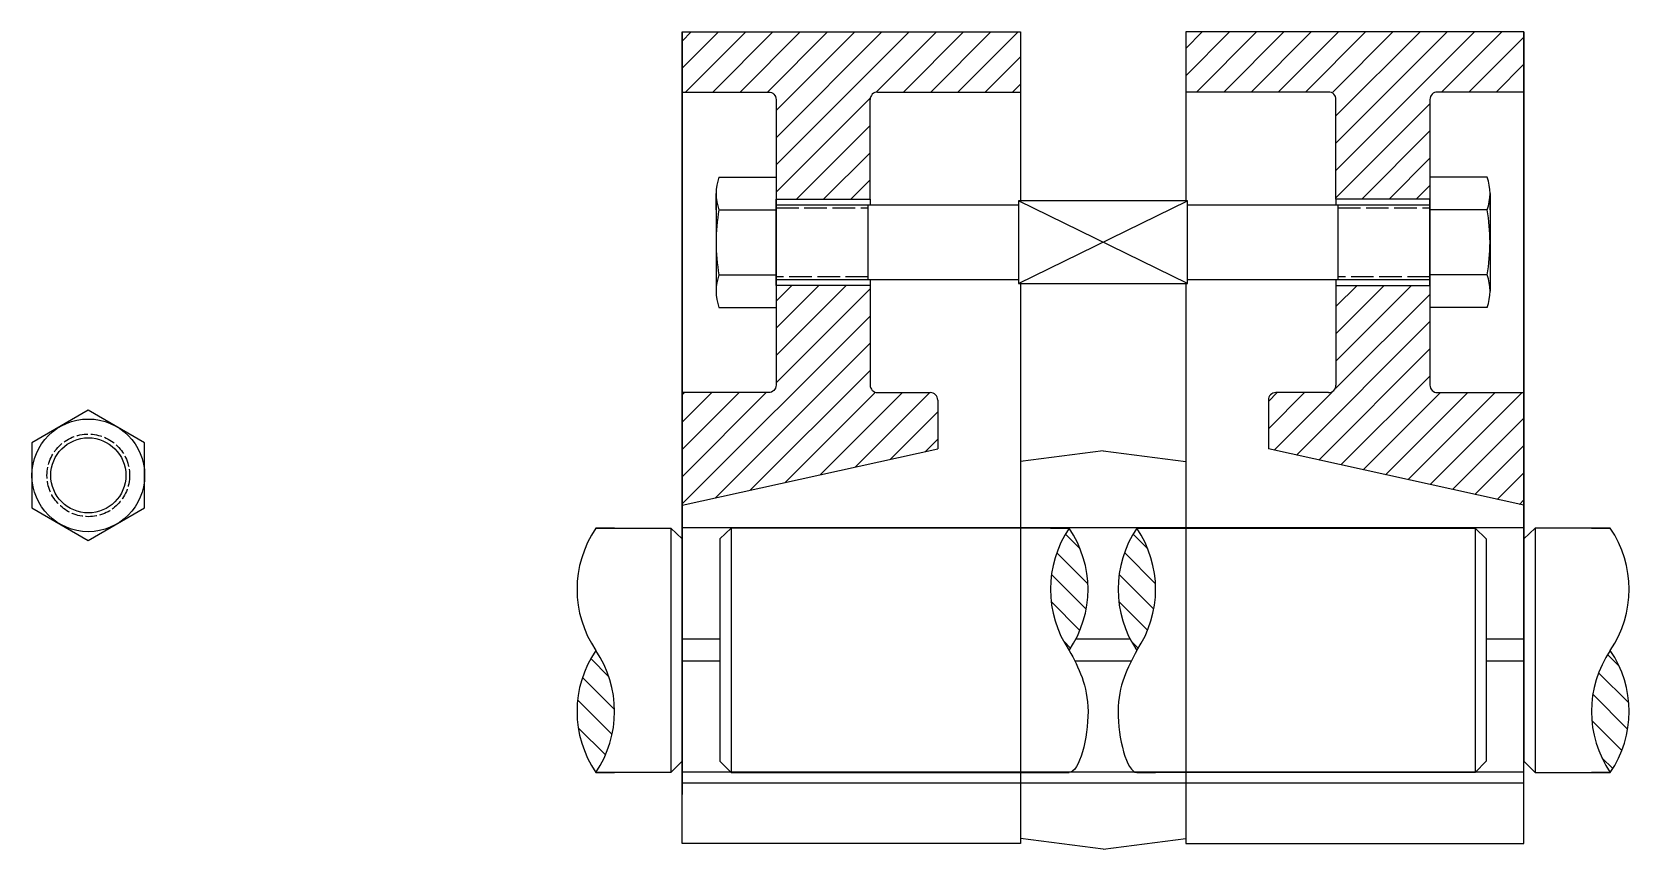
# Model space of a CAD drawing. Header units: inches. Extents: x 399 to 2809, y -221 to 245.
# Drawn here: x 946.3 to 1371.4, y -221.2 to -3.7 of the extents above; entities that cross this region are included whole.
import ezdxf

# ---------------------------------------------------------------- set-up
doc = ezdxf.new("R2010")
doc.units = ezdxf.units.IN
doc.header["$MEASUREMENT"] = 0
doc.linetypes.add('AM_ISO02W050', pattern=[7.5, 6, -1.5])
doc.linetypes.add('AM_ISO02W050x2', pattern=[3.75, 3, -0.75])

msp = doc.modelspace()

# ---------------------------------------------------------------- hatches: boundary and pattern name
h = msp.add_hatch()
h.set_pattern_fill('ANSI31', color=256, scale=41)
h.set_pattern_definition([(45, (1190.643, -224.8085), (-3.62392, 3.62392), [])])
h.paths.add_polyline_path([(1169.37572, -71.24605), (1144.37572, -71.24605), (1144.37572, -97.74605, -0.414213562), (1142.37572, -99.74605), (1119.37572, -99.74605), (1119.37572, -129.74605), (1187.37572, -114.74605), (1187.37572, -99.74605), (1169.37572, -99.74605)])
h.paths.add_polyline_path([(1144.37572, -48.24605), (1169.37572, -48.24605), (1169.37572, -19.74605), (1209.37572, -19.74605), (1209.37572, -3.74605), (1119.37572, -3.74605), (1119.37572, -19.74605), (1142.37572, -19.74605, -0.414213562), (1144.37572, -21.74605)])
h = msp.add_hatch()
h.set_pattern_fill('ANSI31', color=256, scale=41)
h.set_pattern_definition([(45, (1928.19, -224.8085), (-3.623922, 3.623922), [])])
h.paths.add_polyline_path([(1293.37572, -99.74605), (1275.37572, -99.74605), (1275.37572, -114.74605), (1343.37572, -129.74605), (1343.37572, -99.74605), (1318.37572, -99.74605), (1318.37572, -71.24605), (1293.37572, -71.24605)])
h.paths.add_polyline_path([(1318.37572, -19.74605), (1343.37572, -19.74605), (1343.37572, -3.74605), (1253.37572, -3.74605), (1253.37572, -19.74605), (1293.37572, -19.74605), (1293.37572, -48.24605), (1318.37572, -48.24605)])
h = msp.add_hatch()
h.set_pattern_fill('ANSI31', color=256, scale=41, angle=90)
h.set_pattern_definition([(135, (228.7125, -333.4185), (-3.623922, -3.623922), [])])
h.paths.add_polyline_path([(1222.37572, -168.35608, 0.307692308), (1222.37572, -135.85608, 0.307692308)])
h.paths.add_polyline_path([(1096.37572, -200.85608, 0.307692308), (1096.37572, -168.35608, 0.307692308)])
h = msp.add_hatch()
h.set_pattern_fill('ANSI31', color=256, scale=41, angle=90)
h.set_pattern_definition([(135, (-28.684, -333.4185), (-3.623922, -3.623922), [])])
h.paths.add_polyline_path([(1240.37572, -135.85608, 0.307692308), (1240.37572, -168.35608, 0.307692308)])
h.paths.add_polyline_path([(1366.37572, -168.35608, 0.307692308), (1366.37572, -200.85608, 0.307692308)])

# ---------------------------------------------------------------- linework, layer by layer
for p, q in [((1119.37572, -219.74605), (1119.37572, -3.74605)), ((1119.37572, -3.74605), (1119.37572, -191.10877)), ((1119.37572, -3.74605), (1209.37572, -3.74605)), ((1209.37572, -3.74605), (1209.37572, -48.74605)), ((1343.37572, -3.74605), (1253.37572, -3.74605)), ((1253.37572, -3.74605), (1253.37572, -48.74605)), ((1343.37572, -219.74605), (1343.37572, -3.74605)), ((1343.37572, -3.74605), (1343.37572, -191.10877)), ((1171.37572, -19.74605), (1209.37572, -19.74605)), ((1291.37572, -19.74605), (1253.37572, -19.74605)), ((1169.37572, -48.24605), (1169.37572, -21.74605)), ((1293.37572, -48.24605), (1293.37572, -21.74605)), ((1129.16344, -42.42555), (1144.37572, -42.42555)), ((1129.16344, -42.42555), (1144.37572, -42.42555)), ((1144.37572, -42.42555), (1144.37572, -77.06655)), ((1333.58801, -42.42555), (1318.37572, -42.42555)), ((1333.58801, -42.42555), (1318.37572, -42.42555)), ((1318.37572, -42.42555), (1318.37572, -77.06655)), ((1128.37572, -51.0858), (1128.37572, -46.75568)), ((1128.37572, -46.75568), (1128.37572, -72.73643)), ((1334.37572, -51.0858), (1334.37572, -46.75568)), ((1334.37572, -46.75568), (1334.37572, -72.73643)), ((1144.37572, -49.74605), (1208.87572, -49.74605)), ((1168.87572, -59.74605), (1168.87572, -49.74605)), ((1208.87572, -70.74605), (1253.87572, -48.74605)), ((1253.87572, -70.74605), (1208.87572, -48.74605)), ((1253.87572, -49.74605), (1318.37572, -49.74605)), ((1293.87572, -49.74605), (1293.87572, -69.74605)), ((1128.37572, -51.0858), (1128.37572, -68.40631)), ((1128.37572, -51.0858), (1128.37572, -59.74605)), ((1129.16344, -51.0858), (1144.37572, -51.0858)), ((1333.58801, -51.0858), (1318.37572, -51.0858)), ((1334.37572, -51.0858), (1334.37572, -68.40631)), ((1334.37572, -51.0858), (1334.37572, -59.74605)), ((1128.37572, -59.74605), (1128.37572, -68.40631)), ((1168.87572, -69.74605), (1168.87572, -59.74605)), ((1334.37572, -59.74605), (1334.37572, -68.40631)), ((1129.16344, -68.40631), (1144.37572, -68.40631)), ((1208.87572, -69.74605), (1144.37572, -69.74605)), ((1169.37572, -71.24605), (1169.37572, -97.74605)), ((1209.37572, -70.74605), (1209.37572, -219.74605)), ((1253.37572, -70.74605), (1253.37572, -219.74605)), ((1318.37572, -69.74605), (1253.87572, -69.74605)), ((1293.37572, -71.24605), (1293.37572, -97.74605)), ((1333.58801, -68.40631), (1318.37572, -68.40631)), ((1129.16344, -77.06655), (1144.37572, -77.06655)), ((1333.58801, -77.06655), (1318.37572, -77.06655)), ((1171.37572, -99.74605), (1185.37572, -99.74605)), ((1187.37572, -101.74605), (1187.37572, -114.74605)), ((1275.37572, -101.74605), (1275.37572, -114.74605)), ((1291.37572, -99.74605), (1277.37572, -99.74605)), ((1119.37572, -129.74605), (1187.37572, -114.74605)), ((1343.37572, -129.74605), (1275.37572, -114.74605)), ((1231.37572, -115.24605), (1209.37572, -118.09426)), ((1231.37572, -115.24605), (1253.37572, -118.09426)), ((1096.37572, -135.85608), (1116.37572, -135.85608)), ((1101.37572, -135.85608), (1096.37572, -135.85608)), ((1116.37572, -135.85608), (1116.37572, -200.85608)), ((1116.37572, -135.85608), (1119.37572, -138.66838)), ((1343.37572, -135.74605), (1119.37572, -135.74605)), ((1132.37572, -135.85608), (1129.37572, -138.66838)), ((1132.37572, -135.85608), (1132.37572, -200.85608)), ((1217.37572, -135.85608), (1222.37572, -135.85608)), ((1245.37572, -135.85608), (1240.37572, -135.85608)), ((1330.37572, -135.85608), (1330.37572, -200.85608)), ((1330.37572, -135.85608), (1333.37572, -138.66838)), ((1346.37572, -135.85608), (1343.37572, -138.66838)), ((1346.37572, -135.85608), (1346.37572, -200.85608)), ((1366.37572, -135.85608), (1346.37572, -135.85608)), ((1361.37572, -135.85608), (1366.37572, -135.85608)), ((1119.37572, -138.66838), (1119.37572, -197.82371)), ((1129.37572, -138.66838), (1129.37572, -197.82371)), ((1333.37572, -138.66838), (1333.37572, -197.82371)), ((1343.37572, -138.66838), (1343.37572, -197.82371)), ((1119.37572, -165.24605), (1119.37572, -171.24605)), ((1343.37572, -165.24605), (1343.37572, -171.24605)), ((1119.37572, -197.82371), (1116.37572, -200.85608)), ((1132.37572, -200.85608), (1129.37572, -197.82371)), ((1330.37572, -200.85608), (1333.37572, -197.82371)), ((1343.37572, -197.82371), (1346.37572, -200.85608)), ((1116.37572, -200.85608), (1096.37572, -200.85608)), ((1096.37572, -200.85608), (1101.37572, -200.85608)), ((1343.37572, -200.74605), (1119.37572, -200.74605)), ((1343.37572, -203.74605), (1119.37572, -203.74605)), ((1222.37572, -200.85608), (1217.37572, -200.85608)), ((1240.37572, -200.85608), (1245.37572, -200.85608)), ((1346.37572, -200.85608), (1366.37572, -200.85608)), ((1366.37572, -200.85608), (1361.37572, -200.85608)), ((1209.37572, -219.74605), (1119.37572, -219.74605)), ((1231.37572, -221.24605), (1209.37572, -218.39783)), ((1231.37572, -221.24605), (1253.37572, -218.39783)), ((1253.37572, -219.74605), (1343.37572, -219.74605))]:
    msp.add_line(p, q)
at = {"linetype": 'AM_ISO02W050'}
for p, q in [((1144.37572, -50.59605), (1168.87572, -50.59605)), ((1293.87572, -50.59605), (1318.37572, -50.59605)), ((1168.87572, -68.89605), (1144.37572, -68.89605)), ((1318.37572, -68.89605), (1293.87572, -68.89605))]:
    msp.add_line(p, q, dxfattribs=at)
for points in [[(1119.37572, -19.74605), (1142.37572, -19.74605, -0.414213562), (1144.37572, -21.74605), (1144.37572, -97.74605, -0.414213562), (1142.37572, -99.74605), (1119.37572, -99.74605)], [(1343.37572, -19.74605), (1320.37572, -19.74605, 0.414213562), (1318.37572, -21.74605), (1318.37572, -97.74605, 0.414213562), (1320.37572, -99.74605), (1343.37572, -99.74605)]]:
    msp.add_lwpolyline(points, format="xyb", close=True)
for points in [[(1169.37572, -69.74605), (1169.37572, -71.24605), (1144.37572, -71.24605), (1144.37572, -48.24605), (1169.37572, -48.24605), (1169.37572, -49.74605)], [(1293.37572, -69.74605), (1293.37572, -71.24605), (1318.37572, -71.24605), (1318.37572, -48.24605), (1293.37572, -48.24605), (1293.37572, -49.74605)], [(1119.37572, -129.74605), (1119.37572, -206.74605)], [(1343.37572, -206.74605), (1343.37572, -129.74605)], [(1096.37572, -135.85608), (1101.37572, -135.85608)], [(1222.37572, -135.85608), (1132.37572, -135.85608), (1132.37572, -200.85608), (1222.37572, -200.85608)], [(1217.37572, -135.85608), (1222.37572, -135.85608)], [(1240.37572, -135.85608), (1330.37572, -135.85608), (1330.37572, -200.85608), (1240.37572, -200.85608)], [(1245.37572, -135.85608), (1240.37572, -135.85608)], [(1366.37572, -135.85608), (1361.37572, -135.85608)], [(1129.37572, -171.24605), (1119.37572, -171.24605), (1119.37572, -165.24605), (1129.37572, -165.24605)], [(1224.21656, -165.24605), (1238.53489, -165.24605)], [(1333.37572, -165.24605), (1343.37572, -165.24605), (1343.37572, -171.24605), (1333.37572, -171.24605)], [(1238.86638, -171.24605), (1223.88507, -171.24605)], [(1101.37572, -200.85608), (1096.37572, -200.85608)], [(1222.37572, -200.85608), (1217.37572, -200.85608)], [(1240.37572, -200.85608), (1245.37572, -200.85608)], [(1361.37572, -200.85608), (1366.37572, -200.85608)]]:
    msp.add_lwpolyline(points)
for points in [[(1253.87572, -48.74605), (1208.87572, -48.74605), (1208.87572, -70.74605), (1253.87572, -70.74605)], [(976.30873, -113.1171), (961.30873, -104.45684), (946.30873, -113.1171), (946.30873, -130.43761), (961.30873, -139.09786), (976.30873, -130.43761)]]:
    msp.add_lwpolyline(points, close=True)
for radius in [15, 10]:
    msp.add_circle((961.30873, -121.77735), radius)
at = {"linetype": 'AM_ISO02W050x2'}
msp.add_circle((961.30873, -121.77735), 11, dxfattribs=at)
for centre, radius, start, end in [((1171.37572, -21.74605), 2, 90, 180), ((1291.37572, -21.74605), 2, 0, 90), ((1140.67114, -46.75568), 12.29541, 159.3796465, 200.6203535), ((1322.08031, -46.75568), 12.29541, 339.3796465, 20.6203535), ((1176.37572, -59.74605), 48, 169.6056711, 190.3943485), ((1286.37572, -59.74605), 48, 349.6056515, 10.3943289), ((1140.67107, -72.73643), 12.29535, 159.3795905, 200.6204487), ((1322.08038, -72.73643), 12.29535, 339.3795513, 20.6204095), ((1171.37572, -97.74605), 2, 180, 270), ((1291.37572, -97.74605), 2, 270, 0), ((1185.37572, -101.74605), 2, 0, 90), ((1277.37572, -101.74605), 2, 90, 180), ((1120.28197, -152.10608), 28.90625, 145.7945421, 214.2054579), ((1246.28197, -152.10608), 28.90625, 145.7945421, 214.2054579), ((1198.46947, -152.10608), 28.90625, 325.7945421, 34.2054579), ((1264.28197, -152.10608), 28.90625, 145.7945421, 214.2054579), ((1216.46947, -152.10608), 28.90625, 325.7945421, 34.2054579), ((1342.46947, -152.10608), 28.90625, 325.7945421, 34.2054579), ((1120.28197, -184.60608), 28.90625, 145.7945421, 214.2054579), ((1072.46947, -184.60608), 28.90625, 325.7945421, 34.2054579), ((1390.28197, -184.60608), 28.90625, 145.7945421, 214.2054579), ((1342.46947, -184.60608), 28.90625, 325.7945421, 34.2054579)]:
    msp.add_arc(centre, radius, start, end)
for points in [[(1222.37572, -168.35608), (1224.85008, -172.99497), (1229.7988, -182.27274), (1225.05521, -200.88386), (1222.37572, -200.85608), (1222.37572, -200.85608)], [(1240.37572, -168.35608), (1237.90137, -172.99497), (1232.95265, -182.27274), (1237.69624, -200.88386), (1240.37572, -200.85608), (1240.37572, -200.85608)]]:
    msp.add_open_spline(points, degree=3, knots=[0, 0, 0, 0, 17.001838136, 34.003676272, 34.003676273, 34.003676273, 34.003676273, 34.003676273])

doc.saveas('drawing.dxf')
